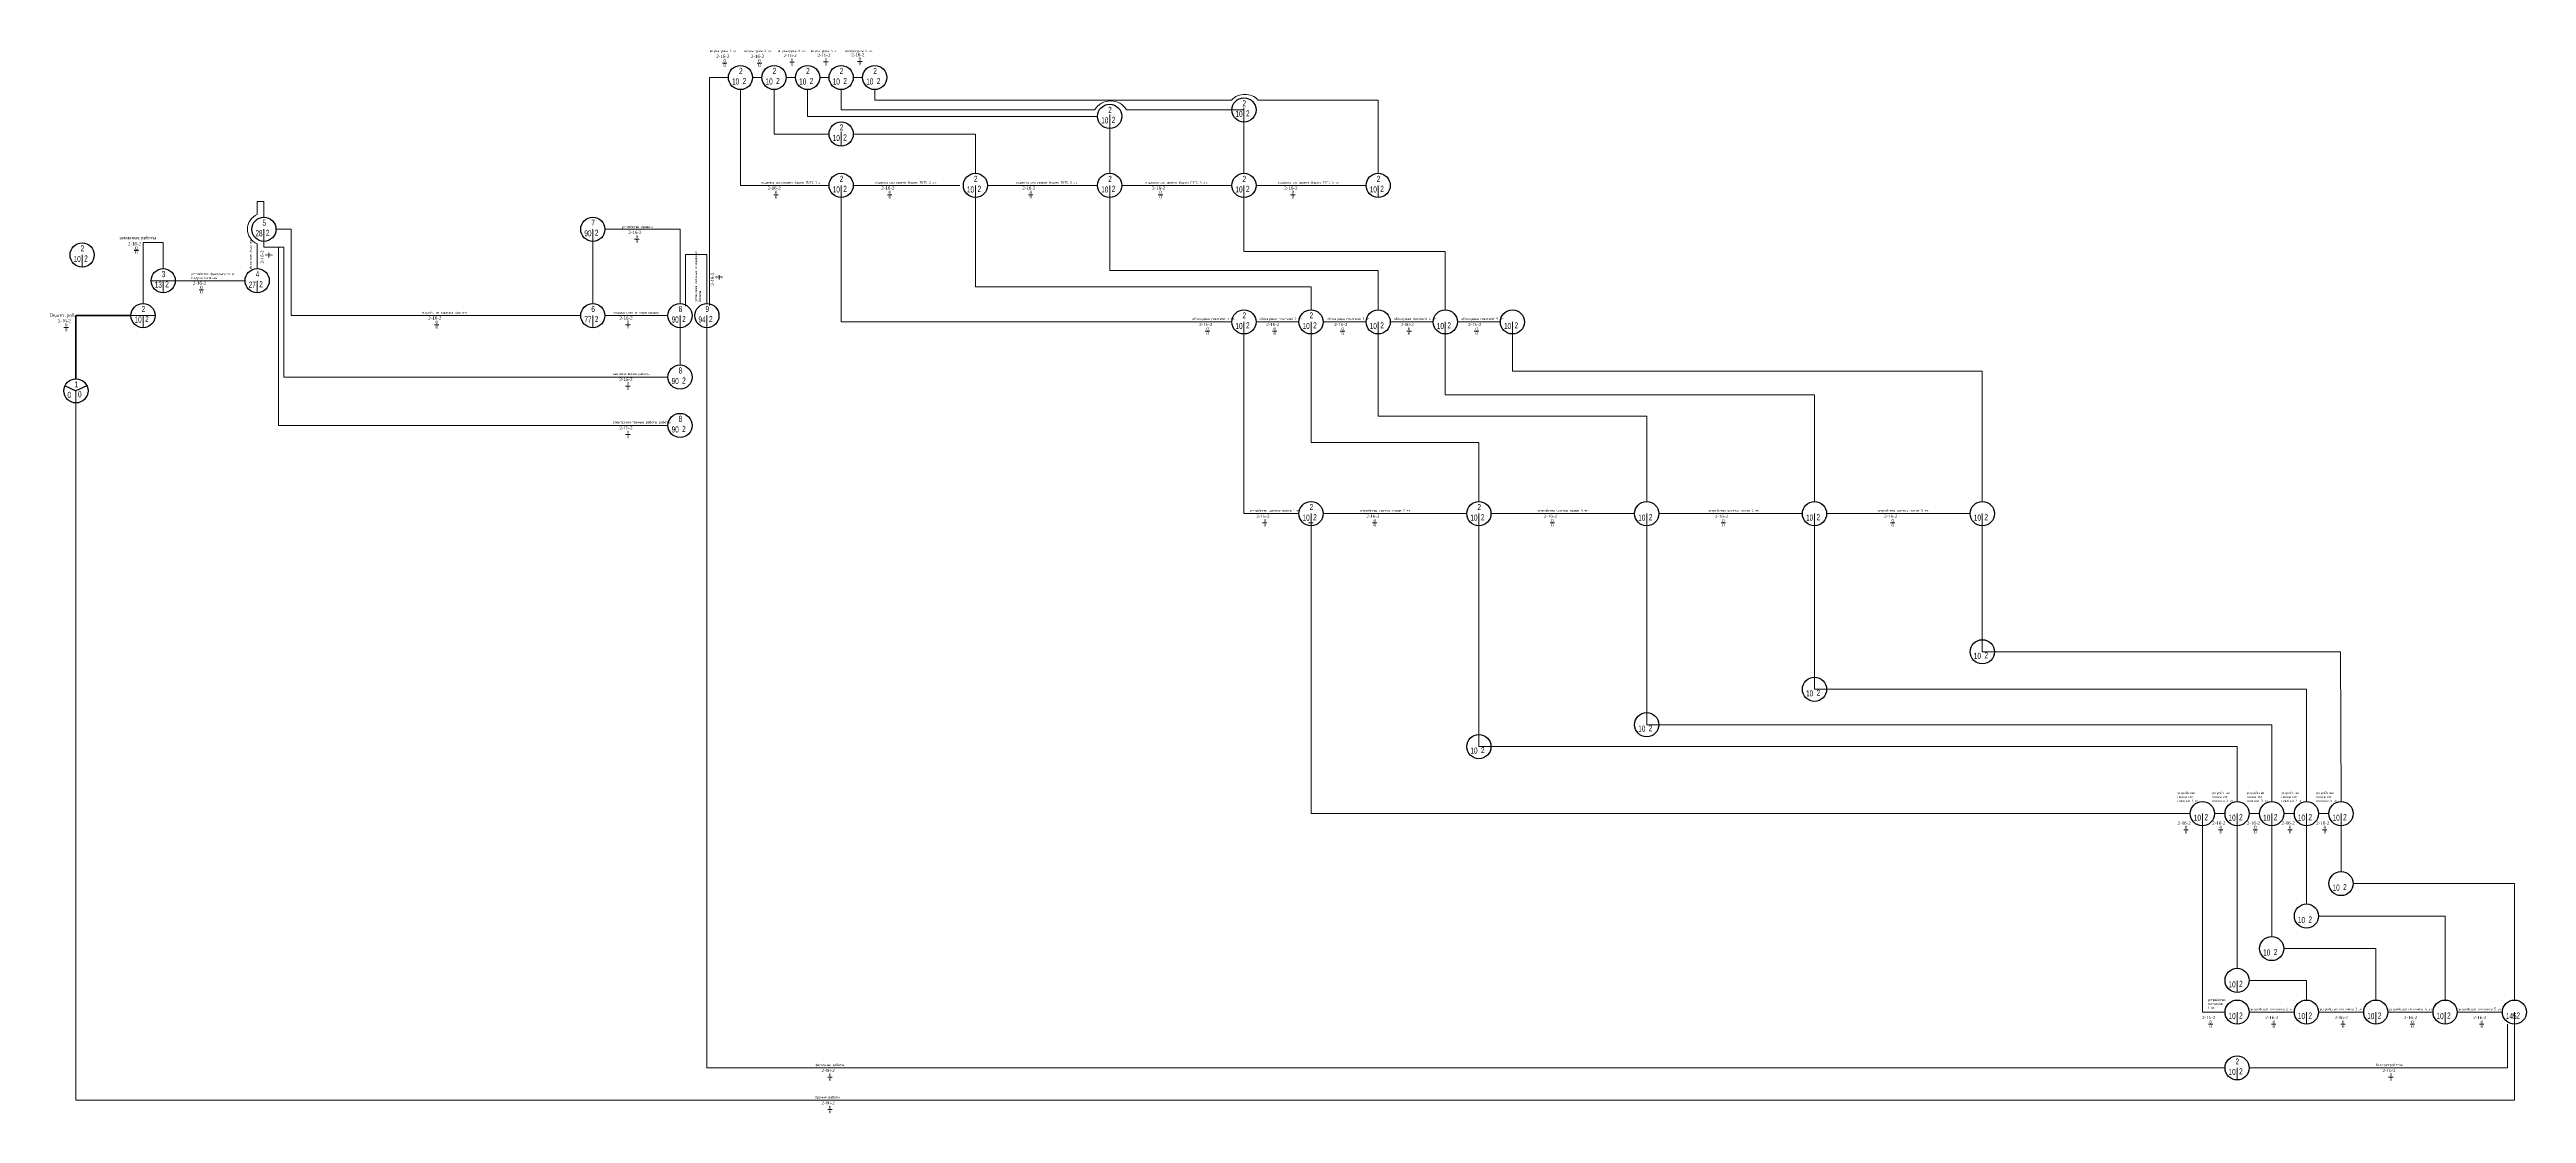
# Model space of a CAD drawing. Header units: millimetres. Extents: x 545956 to 559840, y 1708517 to 1711661.
# Drawn here: x 557257 to 559840, y 1709226 to 1710336 of the extents above; entities that cross this region are included whole.
import ezdxf

# ---------------------------------------------------------------- set-up
doc = ezdxf.new("R2010")
doc.units = ezdxf.units.MM
doc.header["$LTSCALE"] = 5
doc.layers.get('0').update_dxf_attribs({"lineweight": 30})
doc.layers.add('Тонкая', color=250, linetype='Continuous', lineweight=5)
doc.styles.add('5-0.6', font='arial.ttf', dxfattribs={"height": 5})
doc.styles.get("Standard").update_dxf_attribs({"font": 'isocpeur.ttf'})
doc.styles.add('Римский -1.', font='times.ttf')

msp = doc.modelspace()

# ---------------------------------------------------------------- linework, layer by layer
at = {"color": 0, "lineweight": -2}
for p in [(557273.3, 1709985.2), (557296, 1709985.2)]:
    msp.add_line(p, (557284.6, 1709979.9), dxfattribs=at)
for centre in [(557977.6, 1710306.7), (557977.6, 1710306.7), (557977.6, 1710306.7), (558012.6, 1710306.7), (558012.6, 1710306.7), (558012.6, 1710306.7), (558047.6, 1710306.7), (558047.6, 1710306.7), (558047.6, 1710306.7), (558082.6, 1710306.7), (558082.6, 1710306.7), (558082.6, 1710306.7), (558117.6, 1710306.7), (558117.6, 1710306.7), (558117.6, 1710306.7), (558362.6, 1710266.2), (558362.6, 1710266.2), (558362.6, 1710266.2), (558502.6, 1710272.9), (558502.6, 1710272.9), (558502.6, 1710272.9), (558082.6, 1710247.8), (558082.6, 1710247.8), (558082.6, 1710247.8), (558082.6, 1710194.2), (558082.6, 1710194.2), (558082.6, 1710194.2), (558222.6, 1710194.2), (558222.6, 1710194.2), (558222.6, 1710194.2), (558362.6, 1710194.2), (558362.6, 1710194.2), (558362.6, 1710194.2), (558362.6, 1710194.2), (558362.6, 1710194.2), (558362.6, 1710194.2), (558502.6, 1710194.2), (558502.6, 1710194.2), (558502.6, 1710194.2), (558642.6, 1710194.2), (558642.6, 1710194.2), (558642.6, 1710194.2), (557480.6, 1710148.4), (557480.6, 1710148.4), (557480.6, 1710148.4), (557823.6, 1710148.4), (557823.6, 1710148.4), (557823.6, 1710148.4), (557291.1, 1710121.6), (557291.1, 1710121.6), (557291.1, 1710121.6), (557375.6, 1710094.8), (557375.6, 1710094.8), (557375.6, 1710094.8), (557473.6, 1710094.8), (557473.6, 1710094.8), (557473.6, 1710094.8), (557354.6, 1710058.4), (557354.6, 1710058.4), (557354.6, 1710058.4), (557823.6, 1710058.4), (557823.6, 1710058.4), (557823.6, 1710058.4), (557914.6, 1710058.4), (557914.6, 1710058.4), (557914.6, 1710058.4), (557942.6, 1710058.4), (557942.6, 1710058.4), (557942.6, 1710058.4), (558502.6, 1710051.8), (558502.6, 1710051.8), (558502.6, 1710051.8), (558572.6, 1710051.8), (558572.6, 1710051.8), (558572.6, 1710051.8), (558642.6, 1710051.8), (558642.6, 1710051.8), (558642.6, 1710051.8), (558712.6, 1710051.8), (558712.6, 1710051.8), (558712.6, 1710051.8), (558782.6, 1710051.8), (558782.6, 1710051.8), (558782.6, 1710051.8), (557914.6, 1709994.3), (557914.6, 1709994.3), (557914.6, 1709994.3), (557284.6, 1709979.9), (557284.6, 1709979.9), (557284.6, 1709979.9), (557914.6, 1709943.8), (557914.6, 1709943.8), (557914.6, 1709943.8), (558572.6, 1709851.8), (558572.6, 1709851.8), (558572.6, 1709851.8), (558747.6, 1709851.8), (558747.6, 1709851.8), (558747.6, 1709851.8), (558922.6, 1709851.8), (558922.6, 1709851.8), (558922.6, 1709851.8), (559097.6, 1709851.8), (559097.6, 1709851.8), (559097.6, 1709851.8), (559272.6, 1709851.8), (559272.6, 1709851.8), (559272.6, 1709851.8), (559272.6, 1709707.7), (559272.6, 1709707.7), (559272.6, 1709707.7), (559097.6, 1709668.6), (559097.6, 1709668.6), (559097.6, 1709668.6), (558922.6, 1709631.7), (558922.6, 1709631.7), (558922.6, 1709631.7), (558747.6, 1709608.8), (558747.6, 1709608.8), (558747.6, 1709608.8), (559502.1, 1709538.9), (559502.1, 1709538.9), (559502.1, 1709538.9), (559538.3, 1709538.9), (559538.3, 1709538.9), (559538.3, 1709538.9), (559574.4, 1709538.9), (559574.4, 1709538.9), (559574.4, 1709538.9), (559610.6, 1709538.9), (559610.6, 1709538.9), (559610.6, 1709538.9), (559646.7, 1709538.9), (559646.7, 1709538.9), (559646.7, 1709538.9), (559646.7, 1709466), (559646.7, 1709466), (559646.7, 1709466), (559610.6, 1709432.1), (559610.6, 1709432.1), (559610.6, 1709432.1), (559574.4, 1709398.2), (559574.4, 1709398.2), (559574.4, 1709398.2), (559538.3, 1709365), (559538.3, 1709365), (559538.3, 1709365), (559538.3, 1709331.9), (559538.3, 1709331.9), (559538.3, 1709331.9), (559610.6, 1709331.9), (559610.6, 1709331.9), (559610.6, 1709331.9), (559682.9, 1709331.9), (559682.9, 1709331.9), (559682.9, 1709331.9), (559755.2, 1709331.9), (559755.2, 1709331.9), (559755.2, 1709331.9), (559827.5, 1709331.9), (559827.5, 1709331.9), (559827.5, 1709331.9), (559538.3, 1709273.7), (559538.3, 1709273.7), (559538.3, 1709273.7)]:
    msp.add_circle(centre, 12.6, dxfattribs=at)
at = {"layer": 'Тонкая', "linetype": 'ByBlock', "ltscale": 0.2}
for p, q in [((557945.4, 1710069), (557945.4, 1710306.7)), ((557945.4, 1710306.7), (557965.1, 1710306.7)), ((557990.2, 1710306.7), (558000.1, 1710306.7)), ((558025.2, 1710306.7), (558035.1, 1710306.7)), ((558060.2, 1710306.7), (558070.1, 1710306.7)), ((558095.2, 1710306.7), (558105.1, 1710306.7)), ((557977.6, 1710294.2), (557977.6, 1710194.2)), ((558012.6, 1710294.2), (558012.6, 1710247.8)), ((558047.6, 1710294.2), (558047.6, 1710266.2)), ((558082.6, 1710294.2), (558082.6, 1710272.9)), ((558117.6, 1710294.2), (558117.6, 1710283.2)), ((558117.6, 1710283.2), (558489.7, 1710283.2)), ((558517.5, 1710283.2), (558642.6, 1710283.2)), ((558642.6, 1710283.2), (558642.6, 1710206.7)), ((558047.6, 1710266.2), (558350.1, 1710266.2)), ((558082.6, 1710272.9), (558346.9, 1710272.9)), ((558362.6, 1710268.2), (558362.6, 1710253.6)), ((558362.6, 1710266.2), (558362.6, 1710206.7)), ((558380.3, 1710272.9), (558502.6, 1710272.9)), ((558502.6, 1710275), (558502.6, 1710260.4)), ((558502.6, 1710260.4), (558502.6, 1710206.7)), ((558012.6, 1710247.8), (558070.1, 1710247.8)), ((558082.6, 1710249.9), (558082.6, 1710235.3)), ((558095.2, 1710247.8), (558222.6, 1710247.8)), ((558222.6, 1710247.8), (558222.6, 1710206.7)), ((557473.6, 1710163.8), (557473.6, 1710177.3)), ((557473.6, 1710177.3), (557480.6, 1710177.3)), ((557480.6, 1710177.3), (557480.6, 1710161)), ((557480.6, 1710161), (557480.6, 1710177.3)), ((557977.6, 1710194.2), (558070.1, 1710194.2)), ((558013.8, 1710194.2), (558070.1, 1710194.2)), ((558082.6, 1710194.2), (558082.6, 1710181.6)), ((558082.6, 1710181.6), (558082.6, 1710051.8)), ((558095.2, 1710194.2), (558206.2, 1710194.2)), ((558222.6, 1710194.2), (558222.6, 1710181.6)), ((558222.6, 1710181.6), (558222.6, 1710123.7)), ((558235.2, 1710194.2), (558350.1, 1710194.2)), ((558235.2, 1710194.2), (558350.1, 1710194.2)), ((558362.6, 1710194.2), (558362.6, 1710181.6)), ((558362.6, 1710194.2), (558362.6, 1710181.6)), ((558362.6, 1710181.6), (558362.6, 1710105.6)), ((558375.2, 1710194.2), (558490.1, 1710194.2)), ((558502.6, 1710194.2), (558502.6, 1710181.6)), ((558502.6, 1710181.6), (558502.6, 1710125.2)), ((558515.2, 1710194.2), (558630.1, 1710194.2)), ((558642.6, 1710194.2), (558642.6, 1710181.6)), ((557354.6, 1710134.5), (557375.6, 1710134.5)), ((557354.6, 1710134.5), (557354.6, 1710071)), ((557375.6, 1710134.5), (557375.6, 1710107.4)), ((557473.6, 1710107.4), (557473.6, 1710133.2)), ((557480.6, 1710148.4), (557480.6, 1710135.9)), ((557480.6, 1710135.9), (557480.6, 1710129.6)), ((557480.6, 1710129.6), (557501.4, 1710129.6)), ((557493.2, 1710148.4), (557508.9, 1710148.4)), ((557496, 1710129.6), (557496, 1709943.8)), ((557501.4, 1710129.6), (557501.4, 1709994.3)), ((557508.9, 1710148.4), (557508.9, 1710058.4)), ((557823.6, 1710071), (557823.6, 1710148.4)), ((557823.6, 1710148.4), (557823.6, 1710135.9)), ((557823.6, 1710135.9), (557823.6, 1710071)), ((557836.2, 1710148.4), (557914.6, 1710148.4)), ((557914.6, 1710148.4), (557914.6, 1710071)), ((558222.6, 1710123.7), (558222.6, 1710088.4)), ((558502.6, 1710125.2), (558712.6, 1710125.2)), ((558712.6, 1710064.3), (558712.6, 1710125.2)), ((557291.1, 1710121.6), (557291.1, 1710109.1)), ((557920.3, 1710068.3), (557920.3, 1710122.2)), ((557920.3, 1710122.2), (557942.6, 1710122.2)), ((557942.6, 1710122.2), (557942.6, 1710071)), ((558362.6, 1710105.6), (558642.6, 1710105.6)), ((558642.6, 1710105.6), (558642.6, 1710064.3)), ((557363.1, 1710094.8), (557388.2, 1710094.8)), ((557375.6, 1710094.8), (557375.6, 1710082.2)), ((557388.2, 1710094.8), (557461.1, 1710094.8)), ((557473.6, 1710094.8), (557473.6, 1710082.2)), ((558222.6, 1710088.4), (558572.6, 1710088.4)), ((558572.6, 1710088.4), (558572.6, 1710064.3)), ((557342.1, 1710058.4), (557367.2, 1710058.4)), ((557354.6, 1710058.4), (557354.6, 1710045.9)), ((557508.9, 1710058.4), (557811.1, 1710058.4)), ((557823.6, 1710058.4), (557823.6, 1710045.9)), ((557836.2, 1710058.4), (557902.1, 1710058.4)), ((557914.6, 1710058.4), (557914.6, 1710045.9)), ((557914.6, 1710045.9), (557914.6, 1710006.9)), ((557942.6, 1710058.4), (557942.6, 1710045.9)), ((557942.6, 1710045.9), (557942.6, 1709273.7)), ((558082.6, 1710051.8), (558490.1, 1710051.8)), ((558502.6, 1710051.8), (558502.6, 1710039.2)), ((558515.2, 1710051.8), (558560.1, 1710051.8)), ((558572.6, 1710051.8), (558572.6, 1710039.2)), ((558585.2, 1710051.8), (558630.1, 1710051.8)), ((558642.6, 1710051.8), (558642.6, 1710039.2)), ((558655.2, 1710051.8), (558700.1, 1710051.8)), ((558712.6, 1710051.8), (558712.6, 1710039.2)), ((558725.2, 1710051.8), (558770.1, 1710051.8)), ((558782.6, 1710051.8), (558782.6, 1710039.2)), ((558502.6, 1710039.2), (558502.6, 1709851.8)), ((558572.6, 1710039.2), (558572.6, 1709926.1)), ((558642.6, 1710039.2), (558642.6, 1709953.6)), ((558712.6, 1710039.2), (558712.6, 1709975.9)), ((558782.6, 1710039.2), (558782.6, 1710000.3)), ((557501.4, 1709994.3), (557902.1, 1709994.3)), ((558782.6, 1710000.3), (559272.6, 1710000.3)), ((559272.6, 1710000.3), (559272.6, 1709864.3)), ((557284.6, 1709979.9), (557284.6, 1709967.3)), ((558712.6, 1709975.9), (559097.6, 1709975.9)), ((559097.6, 1709975.9), (559097.6, 1709864.3)), ((557284.6, 1709967.3), (557284.6, 1709239.9)), ((557496, 1709943.8), (557902.1, 1709943.8)), ((558642.6, 1709953.6), (558922.6, 1709953.6)), ((558922.6, 1709864.3), (558922.6, 1709953.6)), ((558572.6, 1709926.1), (558747.6, 1709926.1)), ((558747.6, 1709926.1), (558747.6, 1709864.3)), ((558502.6, 1709851.8), (558560.1, 1709851.8)), ((558572.6, 1709851.8), (558572.6, 1709839.2)), ((558572.6, 1709839.2), (558572.6, 1709538.9)), ((558735.1, 1709851.8), (558585.2, 1709851.8)), ((558747.6, 1709851.8), (558747.6, 1709839.2)), ((558747.6, 1709839.2), (558747.6, 1709608.8)), ((558910.1, 1709851.8), (558760.2, 1709851.8)), ((558922.6, 1709851.8), (558922.6, 1709839.2)), ((558922.6, 1709631.7), (558922.6, 1709839.2)), ((559085.1, 1709851.8), (558935.2, 1709851.8)), ((559097.6, 1709851.8), (559097.6, 1709839.2)), ((559097.6, 1709668.6), (559097.6, 1709839.2)), ((559260.1, 1709851.8), (559110.2, 1709851.8)), ((559272.6, 1709851.8), (559272.6, 1709839.2)), ((559272.6, 1709839.2), (559272.6, 1709707.7)), ((559272.6, 1709707.7), (559646.1, 1709707.7)), ((559646.1, 1709707.7), (559646.7, 1709551.4)), ((559610.6, 1709668.6), (559097.6, 1709668.6)), ((559610.6, 1709551.4), (559610.6, 1709668.6)), ((558747.6, 1709608.8), (559538.3, 1709608.8)), ((559574.4, 1709631.7), (558922.6, 1709631.7)), ((559538.3, 1709608.8), (559538.3, 1709551.4)), ((559574.4, 1709551.4), (559574.4, 1709631.7)), ((558572.6, 1709538.9), (559489.5, 1709538.9)), ((559502.1, 1709538.9), (559502.1, 1709526.3)), ((559514.6, 1709538.9), (559525.7, 1709538.9)), ((559538.3, 1709538.9), (559538.3, 1709526.3)), ((559550.8, 1709538.9), (559561.9, 1709538.9)), ((559574.4, 1709538.9), (559574.4, 1709526.3)), ((559587, 1709538.9), (559598, 1709538.9)), ((559610.6, 1709538.9), (559610.6, 1709526.3)), ((559623.1, 1709538.9), (559634.2, 1709538.9)), ((559646.7, 1709538.9), (559646.7, 1709526.3)), ((559502.1, 1709526.3), (559502.1, 1709331.9)), ((559538.3, 1709526.3), (559538.3, 1709377.5)), ((559574.4, 1709526.3), (559574.4, 1709410.7)), ((559610.6, 1709526.3), (559610.6, 1709444.6)), ((559646.7, 1709526.3), (559646.7, 1709478.5)), ((559659.3, 1709466), (559827.5, 1709466)), ((559827.5, 1709466), (559827.5, 1709344.4)), ((559623.1, 1709432.1), (559755.2, 1709432.1)), ((559755.2, 1709432.1), (559755.2, 1709344.4)), ((559587, 1709398.2), (559682.9, 1709398.2)), ((559682.9, 1709398.2), (559682.9, 1709344.4)), ((559538.3, 1709365), (559538.3, 1709352.4)), ((559550.8, 1709365), (559610.6, 1709365)), ((559610.6, 1709365), (559610.6, 1709344.4)), ((559502.1, 1709331.9), (559525.7, 1709331.9)), ((559538.3, 1709331.9), (559538.3, 1709319.3)), ((559550.8, 1709331.9), (559598, 1709331.9)), ((559610.6, 1709331.9), (559610.6, 1709319.3)), ((559623.1, 1709331.9), (559670.3, 1709331.9)), ((559682.9, 1709331.9), (559682.9, 1709319.3)), ((559695.4, 1709331.9), (559742.6, 1709331.9)), ((559755.2, 1709331.9), (559755.2, 1709319.3)), ((559767.7, 1709331.9), (559814.9, 1709331.9)), ((559827.5, 1709331.9), (559827.5, 1709319.3)), ((559820.1, 1709319.3), (559820.1, 1709273.7)), ((559827.5, 1709319.3), (559827.5, 1709239.9)), ((559525.7, 1709273.7), (557942.6, 1709273.7)), ((559538.3, 1709273.7), (559538.3, 1709261.1)), ((559820.1, 1709273.7), (559550.8, 1709273.7)), ((557284.6, 1709239.9), (559827.5, 1709239.9))]:
    msp.add_line(p, q, dxfattribs=at)
at = {"layer": 'Тонкая', "ltscale": 0.2}
for p, q in [((557958.7, 1710321.8), (557963.4, 1710321.8)), ((557958.7, 1710321.8), (557963.4, 1710321.8)), ((557958.8, 1710321.7), (557963.4, 1710321.7)), ((557958.8, 1710321.7), (557963.4, 1710321.7)), ((557994.9, 1710321.8), (557999.6, 1710321.8)), ((557994.9, 1710321.8), (557999.6, 1710321.8)), ((557995, 1710321.7), (557999.7, 1710321.7)), ((557995, 1710321.7), (557999.7, 1710321.7)), ((558028.9, 1710322.6), (558033.6, 1710322.6)), ((558028.9, 1710322.6), (558033.6, 1710322.6)), ((558029, 1710322.6), (558033.7, 1710322.6)), ((558029, 1710322.6), (558033.7, 1710322.6)), ((558064.3, 1710323.1), (558069, 1710323.1)), ((558064.3, 1710323.1), (558069, 1710323.1)), ((558064.4, 1710323), (558069, 1710323)), ((558064.4, 1710323), (558069, 1710323)), ((558099.6, 1710323.5), (558104.3, 1710323.5)), ((558099.6, 1710323.5), (558104.3, 1710323.5)), ((558099.7, 1710323.5), (558104.4, 1710323.5)), ((558099.7, 1710323.5), (558104.4, 1710323.5)), ((558012.3, 1710184.5), (558017, 1710184.5)), ((558012.3, 1710184.5), (558017, 1710184.5)), ((558012.4, 1710184.4), (558017, 1710184.4)), ((558012.4, 1710184.4), (558017, 1710184.4)), ((558130.8, 1710184.5), (558135.5, 1710184.5)), ((558130.8, 1710184.5), (558135.5, 1710184.5)), ((558130.9, 1710184.4), (558135.5, 1710184.4)), ((558130.9, 1710184.4), (558135.5, 1710184.4)), ((558277.9, 1710184.5), (558282.6, 1710184.5)), ((558277.9, 1710184.5), (558282.6, 1710184.5)), ((558278, 1710184.4), (558282.6, 1710184.4)), ((558278, 1710184.4), (558282.6, 1710184.4)), ((558413.2, 1710184.5), (558417.8, 1710184.5)), ((558413.2, 1710184.5), (558417.8, 1710184.5)), ((558413.2, 1710184.4), (558417.9, 1710184.4)), ((558413.2, 1710184.4), (558417.9, 1710184.4)), ((558551.2, 1710184.5), (558555.9, 1710184.5)), ((558551.2, 1710184.5), (558555.9, 1710184.5)), ((558551.3, 1710184.4), (558556, 1710184.4)), ((558551.3, 1710184.4), (558556, 1710184.4)), ((557345.2, 1710126.5), (557349.8, 1710126.5)), ((557345.2, 1710126.4), (557349.9, 1710126.4)), ((557485.8, 1710119.1), (557485.8, 1710123.8)), ((557485.8, 1710119.1), (557485.8, 1710123.7)), ((557867.1, 1710138.1), (557871.8, 1710138.1)), ((557867.1, 1710138.1), (557871.7, 1710138.1)), ((557867.1, 1710138.1), (557871.8, 1710138.1)), ((557867.1, 1710138.1), (557871.7, 1710138.1)), ((557955.3, 1710096), (557955.3, 1710100.7)), ((557955.4, 1710096.1), (557955.4, 1710100.7)), ((557413, 1710085.3), (557417.6, 1710085.3)), ((557413, 1710085.2), (557417.7, 1710085.2)), ((557272, 1710046), (557276.7, 1710046)), ((557272.1, 1710045.9), (557276.7, 1710045.9)), ((557658.4, 1710048.9), (557663.1, 1710048.9)), ((557658.4, 1710048.9), (557663.1, 1710048.9)), ((557658.5, 1710048.8), (557663.1, 1710048.8)), ((557658.5, 1710048.8), (557663.1, 1710048.8)), ((557857.8, 1710048.9), (557862.4, 1710048.9)), ((557857.8, 1710048.9), (557862.4, 1710048.9)), ((557857.8, 1710048.8), (557862.5, 1710048.8)), ((557857.8, 1710048.8), (557862.5, 1710048.8)), ((558462.3, 1710042.1), (558467, 1710042.1)), ((558462.3, 1710042.1), (558467, 1710042.1)), ((558462.3, 1710042.1), (558467, 1710042.1)), ((558462.3, 1710042.1), (558467, 1710042.1)), ((558462.4, 1710042), (558467, 1710042)), ((558462.4, 1710042), (558467, 1710042)), ((558462.4, 1710042), (558467, 1710042)), ((558462.4, 1710042), (558467, 1710042)), ((558532.3, 1710042.1), (558536.9, 1710042.1)), ((558532.3, 1710042.1), (558536.9, 1710042.1)), ((558532.3, 1710042.1), (558536.9, 1710042.1)), ((558532.3, 1710042.1), (558536.9, 1710042.1)), ((558532.4, 1710042), (558537, 1710042)), ((558532.4, 1710042), (558537, 1710042)), ((558532.4, 1710042), (558537, 1710042)), ((558532.4, 1710042), (558537, 1710042)), ((558603.1, 1710042.1), (558607.7, 1710042.1)), ((558603.1, 1710042.1), (558607.7, 1710042.1)), ((558603.1, 1710042.1), (558607.7, 1710042.1)), ((558603.1, 1710042.1), (558607.7, 1710042.1)), ((558603.1, 1710042), (558607.8, 1710042)), ((558603.1, 1710042), (558607.8, 1710042)), ((558603.1, 1710042), (558607.8, 1710042)), ((558603.1, 1710042), (558607.8, 1710042)), ((558672.4, 1710042.1), (558677.1, 1710042.1)), ((558672.4, 1710042.1), (558677.1, 1710042.1)), ((558672.4, 1710042.1), (558677.1, 1710042.1)), ((558672.4, 1710042.1), (558677.1, 1710042.1)), ((558672.5, 1710042), (558677.2, 1710042)), ((558672.5, 1710042), (558677.2, 1710042)), ((558672.5, 1710042), (558677.2, 1710042)), ((558672.5, 1710042), (558677.2, 1710042)), ((558742.8, 1710042.1), (558747.4, 1710042.1)), ((558742.8, 1710042.1), (558747.4, 1710042.1)), ((558742.8, 1710042.1), (558747.4, 1710042.1)), ((558742.8, 1710042.1), (558747.4, 1710042.1)), ((558742.8, 1710042), (558747.5, 1710042)), ((558742.8, 1710042), (558747.5, 1710042)), ((558742.8, 1710042), (558747.5, 1710042)), ((558742.8, 1710042), (558747.5, 1710042)), ((557857.8, 1709984.8), (557862.5, 1709984.8)), ((557857.8, 1709984.8), (557862.4, 1709984.8)), ((557857.8, 1709984.8), (557862.5, 1709984.8)), ((557857.8, 1709984.8), (557862.4, 1709984.8)), ((557857.8, 1709934.3), (557862.5, 1709934.3)), ((557857.8, 1709934.3), (557862.4, 1709934.3)), ((557857.8, 1709934.3), (557862.5, 1709934.3)), ((557857.8, 1709934.3), (557862.4, 1709934.3)), ((558522, 1709842.1), (558526.6, 1709842.1)), ((558570.1, 1709842.1), (558574.8, 1709842.1)), ((558636.6, 1709842.1), (558641.2, 1709842.1)), ((558821.8, 1709842.1), (558826.5, 1709842.1)), ((559000.1, 1709842.1), (559004.7, 1709842.1)), ((559176.7, 1709842.1), (559181.3, 1709842.1)), ((559482.6, 1709522.1), (559487.3, 1709522.1)), ((559518.8, 1709522.1), (559523.5, 1709522.1)), ((559554.9, 1709522.1), (559559.6, 1709522.1)), ((559591.1, 1709522.1), (559595.8, 1709522.1)), ((559627.3, 1709522.1), (559631.9, 1709522.1)), ((559508.3, 1709319.2), (559512.9, 1709319.2)), ((559574.1, 1709319.2), (559578.7, 1709319.2)), ((559646.4, 1709319.2), (559651, 1709319.2)), ((559718.7, 1709319.2), (559723.3, 1709319.2)), ((559791, 1709319.2), (559795.6, 1709319.2)), ((558068.6, 1709264), (558073.3, 1709264)), ((559696.3, 1709264), (559700.9, 1709264)), ((558068.6, 1709230.2), (558073.3, 1709230.2))]:
    msp.add_line(p, q, dxfattribs=at)
at = {"layer": 'Тонкая', "linetype": 'ByBlock', "lineweight": 70, "ltscale": 0.2}
for p, q in [((557284.6, 1709992.4), (557284.6, 1710058.4)), ((557284.6, 1710058.4), (557342.1, 1710058.4))]:
    msp.add_line(p, q, dxfattribs=at)
at = {"layer": 'Тонкая', "linetype": 'ByBlock', "ltscale": 0.2}
for centre, radius, start, end in [((558363.6, 1710262.8), 19.5, 31.2432, 148.7568), ((558503.6, 1710269.6), 19.5, 44.4692, 135.5308), ((557480.1, 1710148.5), 16.6, 113.057, 246.943)]:
    msp.add_arc(centre, radius, start, end, dxfattribs=at)

# ---------------------------------------------------------------- texts
at = {"color": 0, "lineweight": -2, "style": '5-0.6', "width": 0.6}
for s, p in [('10', (557968.8, 1710299.4)), ('2', (557976.1, 1710310.4)), ('2', (557979.8, 1710299.9)), ('10', (558003.8, 1710299.4)), ('2', (558011.1, 1710310.4)), ('2', (558014.8, 1710299.9)), ('10', (558038.8, 1710299.4)), ('2', (558046.1, 1710310.4)), ('2', (558049.8, 1710299.9)), ('10', (558073.8, 1710299.4)), ('2', (558081.1, 1710310.4)), ('2', (558084.8, 1710299.9)), ('10', (558108.8, 1710299.4)), ('2', (558116.1, 1710310.4)), ('2', (558119.8, 1710299.9)), ('2', (558501.1, 1710276.6)), ('2', (558081.1, 1710251.5)), ('10', (558353.8, 1710258.8)), ('2', (558361.1, 1710269.8)), ('2', (558364.8, 1710259.4)), ('10', (558493.8, 1710265.6)), ('2', (558504.8, 1710266.1)), ('10', (558073.8, 1710240.5)), ('2', (558084.8, 1710241)), ('2', (558081.1, 1710197.8)), ('2', (558221.1, 1710197.8)), ('2', (558361.1, 1710197.8)), ('2', (558361.1, 1710197.8)), ('2', (558501.1, 1710197.8)), ('2', (558641.1, 1710197.8)), ('10', (558073.8, 1710186.8)), ('2', (558084.8, 1710187.4)), ('10', (558213.8, 1710186.8)), ('2', (558224.8, 1710187.4)), ('10', (558353.8, 1710186.8)), ('10', (558353.8, 1710186.8)), ('2', (558364.8, 1710187.4)), ('2', (558364.8, 1710187.4)), ('10', (558493.8, 1710186.8)), ('2', (558504.8, 1710187.4)), ('10', (558633.8, 1710186.8)), ('2', (558644.8, 1710187.4)), ('5', (557479.1, 1710152.1)), ('7', (557822.1, 1710152.1)), ('2', (557289.5, 1710125.3)), ('28', (557471.8, 1710141.1)), ('2', (557482.8, 1710141.6)), ('90', (557814.8, 1710141.1)), ('2', (557825.8, 1710141.6)), ('10', (557282.2, 1710114.3)), ('2', (557293.2, 1710114.8)), ('3', (557374.1, 1710098.5)), ('4', (557472.1, 1710098.5)), ('13', (557366.8, 1710087.5)), ('2', (557377.8, 1710088)), ('27', (557464.8, 1710087.5)), ('2', (557475.8, 1710088)), ('10', (557345.8, 1710051.1)), ('2', (557353.1, 1710062.1)), ('2', (557356.8, 1710051.6)), ('77', (557814.8, 1710051.1)), ('6', (557822.1, 1710062.1)), ('2', (557825.8, 1710051.6)), ('90', (557905.8, 1710051.1)), ('8', (557913.1, 1710062.1)), ('2', (557916.8, 1710051.6)), ('94', (557933.8, 1710051.1)), ('9', (557941.1, 1710062.1)), ('2', (557944.8, 1710051.6)), ('10', (558493.8, 1710044.4)), ('2', (558501.1, 1710055.4)), ('2', (558504.8, 1710045)), ('10', (558563.8, 1710044.4)), ('2', (558571.1, 1710055.4)), ('2', (558574.8, 1710045)), ('10', (558633.8, 1710044.4)), ('2', (558644.8, 1710045)), ('10', (558703.8, 1710044.4)), ('2', (558714.8, 1710045)), ('10', (558773.8, 1710044.4)), ('2', (558784.8, 1710045)), ('8', (557913.1, 1709998)), ('0', (557275.8, 1709972.5)), ('1', (557283.1, 1709983.5)), ('0', (557286.8, 1709973.1)), ('90', (557905.8, 1709987)), ('2', (557916.8, 1709987.5)), ('90', (557905.8, 1709936.5)), ('8', (557913.1, 1709947.5)), ('2', (557916.8, 1709937)), ('10', (558563.8, 1709844.5)), ('2', (558571.1, 1709855.5)), ('2', (558574.8, 1709845)), ('10', (558738.8, 1709844.5)), ('2', (558746.1, 1709855.5)), ('2', (558749.8, 1709845)), ('10', (558913.8, 1709844.5)), ('2', (558924.8, 1709845)), ('10', (559088.8, 1709844.5)), ('2', (559099.8, 1709845)), ('10', (559263.8, 1709844.5)), ('2', (559274.8, 1709845)), ('10', (559263.8, 1709700.3)), ('2', (559274.8, 1709700.9)), ('10', (559088.8, 1709661.2)), ('2', (559099.8, 1709661.8)), ('10', (558738.8, 1709601.5)), ('2', (558749.8, 1709602)), ('10', (558913.8, 1709624.4)), ('2', (558924.8, 1709624.9)), ('10', (559493.2, 1709531.5)), ('2', (559504.3, 1709532.1)), ('10', (559529.4, 1709531.5)), ('2', (559540.4, 1709532.1)), ('10', (559565.5, 1709531.5)), ('2', (559576.6, 1709532.1)), ('10', (559601.7, 1709531.5)), ('2', (559612.7, 1709532.1)), ('10', (559637.9, 1709531.5)), ('2', (559648.9, 1709532.1)), ('10', (559637.9, 1709458.6)), ('2', (559648.9, 1709459.2)), ('10', (559601.7, 1709424.7)), ('2', (559612.7, 1709425.3)), ('10', (559565.5, 1709390.9)), ('2', (559576.6, 1709391.4)), ('10', (559529.4, 1709357.6)), ('2', (559540.4, 1709358.2)), ('10', (559529.4, 1709324.6)), ('2', (559540.4, 1709325.1)), ('10', (559601.7, 1709324.6)), ('2', (559612.7, 1709325.1)), ('10', (559674, 1709324.6)), ('2', (559685, 1709325.1)), ('10', (559746.3, 1709324.6)), ('2', (559757.3, 1709325.1)), ('145', (559818.6, 1709324.6)), ('2', (559829.6, 1709325.1)), ('10', (559529.4, 1709266.3)), ('2', (559536.7, 1709277.3)), ('2', (559540.4, 1709266.9))]:
    msp.add_text(s, height=6.37, dxfattribs=at).set_placement(p)
at = {"layer": 'Тонкая', "lineweight": -2, "style": 'Римский -1.'}
for s, p in [('2-16-2', (557952.3, 1710327.1)), ('2-16-2', (557988.5, 1710327.1)), ('2-16-2', (558022.5, 1710328)), ('2-16-2', (558057.9, 1710328.4)), ('2-16-2', (558093.2, 1710328.9)), ('0', (557959.9, 1710322.6)), ('0', (557959.9, 1710322.6)), ('0', (557959.9, 1710317.8)), ('0', (557959.9, 1710317.8)), ('0', (557996.1, 1710322.6)), ('0', (557996.1, 1710322.6)), ('0', (557996.1, 1710317.8)), ('0', (557996.1, 1710317.8)), ('0', (558030.1, 1710323.4)), ('0', (558030.1, 1710323.4)), ('0', (558030.1, 1710318.6)), ('0', (558030.1, 1710318.6)), ('0', (558065.5, 1710323.9)), ('0', (558065.5, 1710323.9)), ('0', (558065.5, 1710319.1)), ('0', (558065.5, 1710319.1)), ('0', (558100.8, 1710324.3)), ('0', (558100.8, 1710324.3)), ('0', (558100.8, 1710319.5)), ('0', (558100.8, 1710319.5)), ('2-16-2', (558005.9, 1710189.8)), ('0', (558013.5, 1710185.3)), ('0', (558013.5, 1710185.3)), ('0', (558013.5, 1710180.5)), ('0', (558013.5, 1710180.5)), ('2-16-2', (558124.4, 1710189.8)), ('0', (558132, 1710185.3)), ('0', (558132, 1710185.3)), ('0', (558132, 1710180.5)), ('0', (558132, 1710180.5)), ('2-16-2', (558271.5, 1710189.8)), ('0', (558279.1, 1710185.3)), ('0', (558279.1, 1710185.3)), ('0', (558279.1, 1710180.5)), ('0', (558279.1, 1710180.5)), ('2-16-2', (558406.8, 1710189.8)), ('0', (558414.4, 1710185.3)), ('0', (558414.4, 1710185.3)), ('0', (558414.4, 1710180.5)), ('0', (558414.4, 1710180.5)), ('2-16-2', (558544.8, 1710189.8)), ('0', (558552.4, 1710185.3)), ('0', (558552.4, 1710185.3)), ('0', (558552.4, 1710180.5)), ('0', (558552.4, 1710180.5)), ('земляные работы', (557330.1, 1710137.9)), ('2-16-2', (557338.8, 1710131.8)), ('0', (557346.4, 1710127.3)), ('0', (557346.4, 1710122.5)), ('2-16-2', (557860.7, 1710143.5)), ('0', (557868.3, 1710138.9)), ('0', (557868.3, 1710138.9)), ('0', (557868.3, 1710134.1)), ('0', (557868.3, 1710134.1)), ('2-16-2', (557406.6, 1710090.6)), ('0', (557414.2, 1710086.1)), ('0', (557414.2, 1710081.3)), ('Подгот. раб.', (557256.9, 1710057.4)), ('2-16-2', (557265.6, 1710051.3)), ('0', (557273.2, 1710046.8)), ('2-16-2', (557652, 1710054.2)), ('2-16-2', (557652, 1710054.2)), ('0', (557659.6, 1710049.7)), ('0', (557659.6, 1710049.7)), ('0', (557659.6, 1710044.9)), ('0', (557659.6, 1710044.9)), ('2-16-2', (557851.4, 1710054.2)), ('2-16-2', (557851.4, 1710054.2)), ('0', (557859, 1710049.7)), ('0', (557859, 1710049.7)), ('0', (557859, 1710044.9)), ('0', (557859, 1710044.9)), ('2-16-2', (558455.9, 1710047.4)), ('2-16-2', (558455.9, 1710047.4)), ('0', (558463.5, 1710042.9)), ('0', (558463.5, 1710042.9)), ('0', (558463.5, 1710042.9)), ('0', (558463.5, 1710042.9)), ('2-16-2', (558525.9, 1710047.4)), ('2-16-2', (558525.9, 1710047.4)), ('0', (558533.5, 1710042.9)), ('0', (558533.5, 1710042.9)), ('0', (558533.5, 1710042.9)), ('0', (558533.5, 1710042.9)), ('2-16-2', (558596.7, 1710047.4)), ('2-16-2', (558596.7, 1710047.4)), ('0', (558604.3, 1710042.9)), ('0', (558604.3, 1710042.9)), ('0', (558604.3, 1710042.9)), ('0', (558604.3, 1710042.9)), ('2-16-2', (558666, 1710047.4)), ('2-16-2', (558666, 1710047.4)), ('0', (558673.6, 1710042.9)), ('0', (558673.6, 1710042.9)), ('0', (558673.6, 1710042.9)), ('0', (558673.6, 1710042.9)), ('2-16-2', (558736.4, 1710047.4)), ('2-16-2', (558736.4, 1710047.4)), ('0', (558744, 1710042.9)), ('0', (558744, 1710042.9)), ('0', (558744, 1710042.9)), ('0', (558744, 1710042.9)), ('0', (557273.2, 1710042)), ('0', (558463.5, 1710038.1)), ('0', (558463.5, 1710038.1)), ('0', (558463.5, 1710038.1)), ('0', (558463.5, 1710038.1)), ('0', (558533.5, 1710038.1)), ('0', (558533.5, 1710038.1)), ('0', (558533.5, 1710038.1)), ('0', (558533.5, 1710038.1)), ('0', (558604.3, 1710038.1)), ('0', (558604.3, 1710038.1)), ('0', (558604.3, 1710038.1)), ('0', (558604.3, 1710038.1)), ('0', (558673.6, 1710038.1)), ('0', (558673.6, 1710038.1)), ('0', (558673.6, 1710038.1)), ('0', (558673.6, 1710038.1)), ('0', (558744, 1710038.1)), ('0', (558744, 1710038.1)), ('0', (558744, 1710038.1)), ('0', (558744, 1710038.1)), ('2-16-2', (557851.4, 1709990.2)), ('2-16-2', (557851.4, 1709990.2)), ('0', (557859, 1709985.6)), ('0', (557859, 1709985.6)), ('0', (557859, 1709980.8)), ('0', (557859, 1709980.8)), ('2-16-2', (557851.4, 1709939.7)), ('2-16-2', (557851.4, 1709939.7)), ('0', (557859, 1709935.1)), ('0', (557859, 1709935.1)), ('0', (557859, 1709930.3)), ('0', (557859, 1709930.3)), ('2-16-2', (558515.6, 1709847.5)), ('0', (558523.2, 1709842.9)), ('0', (558523.2, 1709838.1)), ('2-16-2', (558630.2, 1709847.5)), ('0', (558637.8, 1709842.9)), ('0', (558637.8, 1709838.1)), ('2-16-2', (558815.4, 1709847.5)), ('0', (558823, 1709842.9)), ('0', (558823, 1709838.1)), ('2-16-2', (558993.7, 1709847.5)), ('0', (559001.3, 1709842.9)), ('0', (559001.3, 1709838.1)), ('2-16-2', (559170.3, 1709847.5)), ('0', (559177.9, 1709842.9)), ('0', (559177.9, 1709838.1)), ('2-16-2', (559476.2, 1709527.4)), ('2-16-2', (559512.4, 1709527.4)), ('2-16-2', (559548.5, 1709527.4)), ('2-16-2', (559584.7, 1709527.4)), ('2-16-2', (559620.8, 1709527.4)), ('0', (559483.8, 1709522.9)), ('0', (559483.8, 1709518.1)), ('0', (559520, 1709522.9)), ('0', (559520, 1709518.1)), ('0', (559556.1, 1709522.9)), ('0', (559556.1, 1709518.1)), ('0', (559592.3, 1709522.9)), ('0', (559592.3, 1709518.1)), ('0', (559628.5, 1709522.9)), ('0', (559628.5, 1709518.1)), ('2-16-2', (559501.8, 1709324.6)), ('0', (559509.5, 1709320)), ('2-16-2', (559567.7, 1709324.6)), ('0', (559575.3, 1709320)), ('2-16-2', (559640, 1709324.6)), ('0', (559647.6, 1709320)), ('2-16-2', (559712.3, 1709324.6)), ('0', (559719.9, 1709320)), ('2-16-2', (559784.6, 1709324.6)), ('0', (559792.2, 1709320)), ('0', (559509.5, 1709315.2)), ('0', (559575.3, 1709315.2)), ('0', (559647.6, 1709315.2)), ('0', (559719.9, 1709315.2)), ('0', (559792.2, 1709315.2)), ('2-16-2', (558062.2, 1709269.3)), ('2-16-2', (559689.8, 1709269.3)), ('0', (558069.8, 1709264.8)), ('0', (558069.8, 1709260)), ('0', (559697.5, 1709264.8)), ('0', (559697.5, 1709260)), ('2-16-2', (558062.2, 1709235.6)), ('0', (558069.8, 1709231)), ('0', (558069.8, 1709226.2))]:
    msp.add_text(s, height=3.36, dxfattribs=at).set_placement(p)
for s, p in [('2-16-2', (557480.4, 1710112.7)), ('0', (557485, 1710120.3)), ('0', (557489.8, 1710120.3)), ('2-16-2', (557950, 1710089.6)), ('0', (557954.5, 1710097.2)), ('0', (557959.3, 1710097.2))]:
    msp.add_text(s, height=3.36, rotation=90, dxfattribs=at).set_placement(p)
at = {"layer": 'Тонкая', "linetype": 'ByBlock', "ltscale": 0.2, "char_height": 2.5, "attachment_point": 1}
for s, width, insert in [('{\\C0;штукатурка 1 эт.}', 53.989, (557945.5, 1710335.9)), ('{\\C0;штукатурка 2 эт.}', 53.989, (557981.6, 1710335.9)), ('{\\C0;штукатурка 3 эт.}', 53.989, (558016.8, 1710335.9)), ('{\\C0;штукатурка 4 эт.}', 53.989, (558050.8, 1710335.9)), ('{\\C0;штукатурка 5 эт.}', 53.989, (558086.9, 1710335.9)), ('{\\C0;отделка составами Варио ПУТС 1 эт.}', 59.987, (557999.1, 1710198.6)), ('{\\C0;отделка составами Варио ПУТС 2 эт.}', 62.022, (558117.6, 1710198.6)), ('{\\C0;отделка составами Варио ПУТС 3 эт.}', 63.303, (558264.7, 1710198.6)), ('{\\C0;отделка составами Варио ПУТС 4 эт.}', 62.766, (558400, 1710198.6)), ('{\\C0;отделка составами Варио ПУТС 5 эт.}', 63.594, (558538, 1710198.6)), ('{\\C0;устройство кровли}', 53.989, (557853.9, 1710152.3)), ('{\\C0;устройство фундамента и\\Pгидроизоляции}', 53.989, (557404.8, 1710103.1)), ('{\\C0;устройство каркаса здания}', 53.989, (557645.2, 1710063)), ('{\\C0;кладка стен и перегородок}', 53.989, (557844.6, 1710063)), ('{\\C0;облицовка плиткой 1 эт.}', 63.303, (558449, 1710056.2)), ('{\\C0;облицовка плиткой 2 эт.}', 63.303, (558519, 1710056.2)), ('{\\C0;облицовка плиткой 3 эт.}', 63.303, (558589.8, 1710056.2)), ('{\\C0;облицовка плиткой 4 эт.}', 63.303, (558659.2, 1710056.2)), ('{\\C0;облицовка плиткой 5 эт.}', 63.303, (558729.5, 1710056.2)), ('{\\C0;сантехниеские работы}', 53.989, (557844.6, 1709999)), ('{\\C0;электромонтажные работы работы}', 62.677, (557844.6, 1709948.5)), ('{\\C0;устройство чистых полов 1 эт.}', 62.022, (558508.8, 1709856.3)), ('{\\C0;устройство чистых полов 2 эт.}', 62.022, (558623.4, 1709856.3)), ('{\\C0;устройство чистых полов 3 эт.}', 62.022, (558808.7, 1709856.3)), ('{\\C0;устройство чистых полов 4 эт.}', 62.022, (558986.9, 1709856.3)), ('{\\C0;устройство чистых полов 5 эт.}', 62.022, (559163.5, 1709856.3)), ('{\\C0;устройство полов из плитки 1 эт.}', 25.448, (559476.1, 1709562)), ('{\\C0;устройство полов из плитки 2 эт.}', 25.448, (559512.2, 1709562)), ('{\\C0;устройство полов из плитки 3 эт.}', 25.448, (559548.4, 1709562)), ('{\\C0;устройство полов из плитки 4 эт.}', 25.448, (559584.5, 1709562)), ('{\\C0;устройство полов из плитки 5 эт.}', 25.448, (559620.7, 1709562)), ('{\\C0;устройство потолков 1 эт.}', 15.772, (559507.9, 1709346)), ('{\\C0;устройство потолков 2 эт.}', 44.815, (559552.4, 1709336.4)), ('{\\C0;устройство потолков 3 эт.}', 44.815, (559624.7, 1709336.4)), ('{\\C0;устройство потолков 4 эт.}', 44.815, (559697, 1709336.4)), ('{\\C0;устройство потолков 5 эт.}', 44.815, (559769.3, 1709336.4)), ('{\\C0;фасадные работы}', 62.022, (558055.4, 1709278.1)), ('{\\C0;благоустройство}', 62.022, (559683.1, 1709278.1)), ('{\\C0;прочие работы}', 62.022, (558055.4, 1709244.4))]:
    msp.add_mtext_dynamic_manual_height_columns(s, width=width, gutter_width=12.5, heights=[0], dxfattribs=dict(at, insert=insert))
at = {"layer": 'Тонкая', "linetype": 'ByBlock', "ltscale": 0.2, "char_height": 2.5, "attachment_point": 1, "rotation": 90}
for s, insert in [('{\\C0;обратная засыпка}', (557465.3, 1710106.8)), ('{\\C0;установка оконных и дверных блоков}', (557929.8, 1710073))]:
    msp.add_mtext_dynamic_manual_height_columns(s, width=53.989, gutter_width=12.5, heights=[0], dxfattribs=dict(at, insert=insert))

doc.saveas('drawing.dxf')
